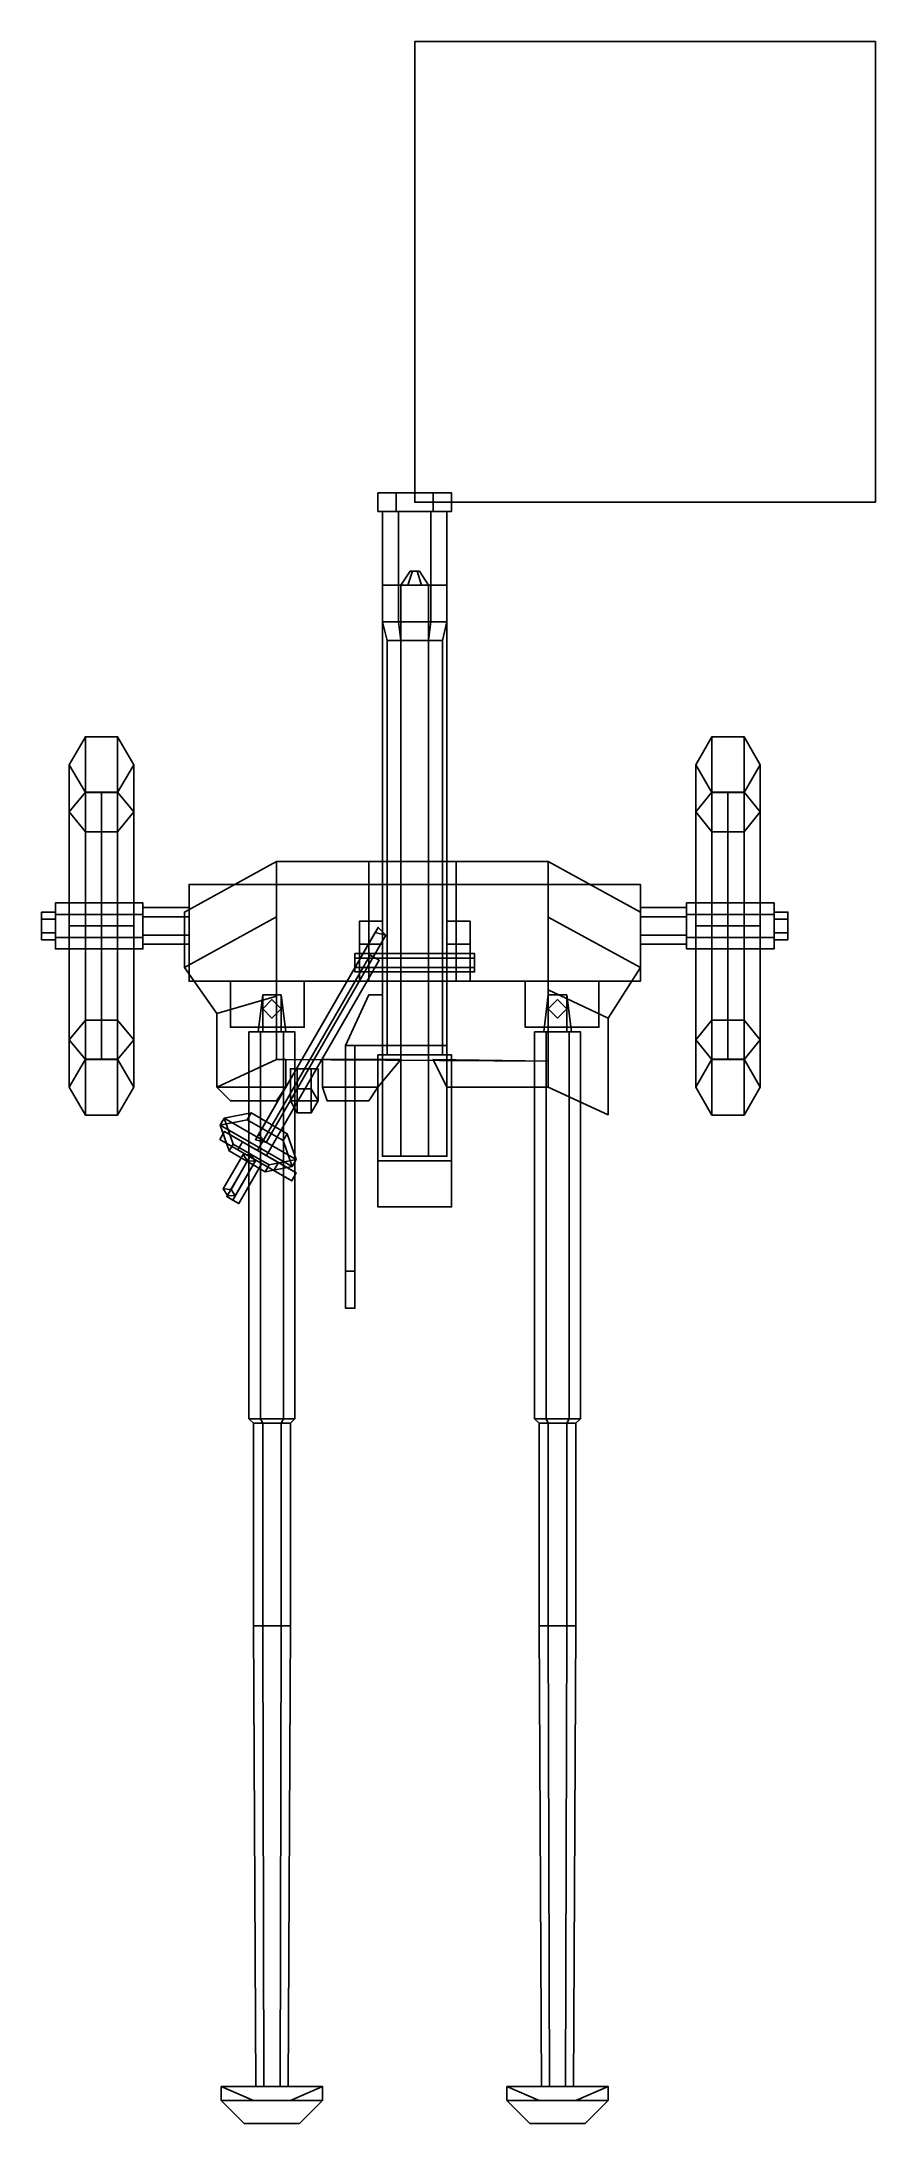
# Model space of a CAD drawing. Header units: millimetres. Extents: x -0.81 to 1, y -2.52 to 2.
import ezdxf

# ---------------------------------------------------------------- set-up
doc = ezdxf.new("R2010")
doc.units = ezdxf.units.MM
for name, color, linetype in [('gun', 1, 'Continuous'), ('legs', 3, 'Continuous'), ('shield', 4, 'Continuous'), ('sleeve', 5, 'Continuous'), ('wheels', 2, 'Continuous')]:
    doc.layers.add(name, color=color, linetype=linetype)

msp = doc.modelspace()

# ---------------------------------------------------------------- linework, layer by layer
for points in [[(1, 2, -2.27), (1, 2, -3.27), (0, 2, -3.27), (0, 2, -2.27)], [(1, 2, -3.27), (1, 1, -3.27), (0, 1, -3.27), (0, 2, -3.27)], [(0, 2, -3.27), (0, 1, -3.27), (0, 1, -2.27), (0, 2, -2.27)], [(0, 2, -2.27), (0, 1, -2.27), (1, 1, -2.27), (1, 2, -2.27)], [(1, 1, -2.27), (1, 1, -3.27), (1, 2, -3.27), (1, 2, -2.27)], [(0, 1, -2.27), (0, 1, -3.27), (1, 1, -3.27), (1, 1, -2.27)], [(0.49, 0.17, 0.47), (0.49, 0.17, 0.3), (-0.49, 0.17, 0.3), (-0.49, 0.17, 0.47)], [(-0.49, 0.17, 0.47), (-0.49, -0.04, 0.47), (0.49, -0.04, 0.47), (0.49, 0.17, 0.47)], [(-0.49, 0.17, 0.3), (-0.49, -0.04, 0.3), (-0.49, -0.04, 0.47), (-0.49, 0.17, 0.47)], [(0.49, 0.17, 0.3), (0.49, -0.04, 0.3), (-0.49, -0.04, 0.3), (-0.49, 0.17, 0.3)], [(0.49, -0.04, 0.47), (0.49, -0.04, 0.3), (0.49, 0.17, 0.3), (0.49, 0.17, 0.47)], [(-0.49, 0.1, 0.4446), (-0.49, 0.12, 0.41), (-0.59, 0.12, 0.41), (-0.59, 0.1, 0.4446)], [(-0.49, 0.12, 0.41), (-0.49, 0.1, 0.3754), (-0.59, 0.1, 0.3754), (-0.59, 0.12, 0.41)], [(-0.49, 0.06, 0.4446), (-0.49, 0.1, 0.4446), (-0.59, 0.1, 0.4446), (-0.59, 0.06, 0.4446)], [(-0.49, 0.1, 0.3754), (-0.49, 0.06, 0.3754), (-0.59, 0.06, 0.3754), (-0.59, 0.1, 0.3754)], [(0.59, 0.1, 0.4446), (0.59, 0.12, 0.41), (0.49, 0.12, 0.41), (0.49, 0.1, 0.4446)], [(0.59, 0.12, 0.41), (0.59, 0.1, 0.3754), (0.49, 0.1, 0.3754), (0.49, 0.12, 0.41)], [(0.59, 0.06, 0.4446), (0.59, 0.1, 0.4446), (0.49, 0.1, 0.4446), (0.49, 0.06, 0.4446)], [(0.59, 0.1, 0.3754), (0.59, 0.06, 0.3754), (0.49, 0.06, 0.3754), (0.49, 0.1, 0.3754)], [(-0.49, 0.04, 0.41), (-0.49, 0.06, 0.4446), (-0.59, 0.06, 0.4446), (-0.59, 0.04, 0.41)], [(-0.49, 0.06, 0.3754), (-0.49, 0.04, 0.41), (-0.59, 0.04, 0.41), (-0.59, 0.06, 0.3754)], [(-0.0791, 0.0769, 0.3663), (-0.0856, 0.0656, 0.3438), (-0.3454, -0.3844, 0.6437), (-0.3389, -0.3731, 0.6662)], [(-0.0856, 0.0656, 0.3438), (-0.0629, 0.06, 0.355), (-0.3227, -0.39, 0.655), (-0.3454, -0.3844, 0.6437)], [(-0.0629, 0.06, 0.355), (-0.0791, 0.0769, 0.3663), (-0.3389, -0.3731, 0.6662), (-0.3227, -0.39, 0.655)], [(-0.12, 0.09, 0.47), (-0.12, -0.04, 0.47), (-0.12, -0.04, 0.67), (-0.12, 0.04, 0.67)], [(-0.07, 0.04, 0.67), (-0.07, 0.09, 0.47), (-0.12, 0.09, 0.47), (-0.12, 0.04, 0.67)], [(-0.07, -0.04, 0.67), (-0.07, -0.04, 0.47), (-0.07, 0.09, 0.47), (-0.07, 0.04, 0.67)], [(0.12, 0.04, 0.67), (0.12, 0.09, 0.47), (0.07, 0.09, 0.47), (0.07, 0.04, 0.67)], [(0.07, 0.09, 0.47), (0.07, -0.04, 0.47), (0.07, -0.04, 0.67), (0.07, 0.04, 0.67)], [(0.12, -0.04, 0.67), (0.12, -0.04, 0.47), (0.12, 0.09, 0.47), (0.12, 0.04, 0.67)], [(0.59, 0.04, 0.41), (0.59, 0.06, 0.4446), (0.49, 0.06, 0.4446), (0.49, 0.04, 0.41)], [(0.59, 0.06, 0.3754), (0.59, 0.04, 0.41), (0.49, 0.04, 0.41), (0.49, 0.06, 0.3754)], [(-0.077, 0.0055, 0.51), (-0.0965, 0.0168, 0.523), (-0.3415, -0.4076, 0.523), (-0.322, -0.4188, 0.51)], [(-0.0965, 0.0168, 0.523), (-0.0965, 0.0168, 0.497), (-0.3415, -0.4076, 0.497), (-0.3415, -0.4076, 0.523)], [(-0.0965, 0.0168, 0.497), (-0.077, 0.0055, 0.51), (-0.322, -0.4188, 0.51), (-0.3415, -0.4076, 0.497)], [(-0.12, 0.04, 0.67), (-0.12, -0.04, 0.67), (-0.07, -0.04, 0.67), (-0.07, 0.04, 0.67)], [(0.07, 0.04, 0.67), (0.07, -0.04, 0.67), (0.12, -0.04, 0.67), (0.12, 0.04, 0.67)], [(-0.49, -0.04, 0.47), (-0.49, -0.04, 0.3), (0.49, -0.04, 0.3), (0.49, -0.04, 0.47)], [(-0.4, -0.04, 0.45), (-0.4, -0.14, 0.45), (-0.4, -0.14, 0.47), (-0.4, -0.04, 0.47)], [(-0.4, -0.04, 0.47), (-0.4, -0.14, 0.47), (-0.24, -0.14, 0.47), (-0.24, -0.04, 0.47)], [(-0.24, -0.04, 0.45), (-0.24, -0.14, 0.45), (-0.4, -0.14, 0.45), (-0.4, -0.04, 0.45)], [(-0.4, -0.04, 0.3), (-0.4, -0.14, 0.3), (-0.4, -0.14, 0.32), (-0.4, -0.04, 0.32)], [(-0.24, -0.04, 0.3), (-0.24, -0.14, 0.3), (-0.4, -0.14, 0.3), (-0.4, -0.04, 0.3)], [(-0.4, -0.04, 0.32), (-0.4, -0.14, 0.32), (-0.24, -0.14, 0.32), (-0.24, -0.04, 0.32)], [(-0.24, -0.14, 0.47), (-0.24, -0.14, 0.45), (-0.24, -0.04, 0.45), (-0.24, -0.04, 0.47)], [(-0.24, -0.14, 0.32), (-0.24, -0.14, 0.3), (-0.24, -0.04, 0.3), (-0.24, -0.04, 0.32)], [(-0.12, -0.04, 0.67), (-0.12, -0.04, 0.47), (-0.07, -0.04, 0.47), (-0.07, -0.04, 0.67)], [(0.07, -0.04, 0.67), (0.07, -0.04, 0.47), (0.12, -0.04, 0.47), (0.12, -0.04, 0.67)], [(0.24, -0.04, 0.32), (0.24, -0.14, 0.32), (0.4, -0.14, 0.32), (0.4, -0.04, 0.32)], [(0.4, -0.04, 0.3), (0.4, -0.14, 0.3), (0.24, -0.14, 0.3), (0.24, -0.04, 0.3)], [(0.24, -0.04, 0.3), (0.24, -0.14, 0.3), (0.24, -0.14, 0.32), (0.24, -0.04, 0.32)], [(0.24, -0.04, 0.47), (0.24, -0.14, 0.47), (0.4, -0.14, 0.47), (0.4, -0.04, 0.47)], [(0.24, -0.04, 0.45), (0.24, -0.14, 0.45), (0.24, -0.14, 0.47), (0.24, -0.04, 0.47)], [(0.4, -0.04, 0.45), (0.4, -0.14, 0.45), (0.24, -0.14, 0.45), (0.24, -0.04, 0.45)], [(0.4, -0.14, 0.32), (0.4, -0.14, 0.3), (0.4, -0.04, 0.3), (0.4, -0.04, 0.32)], [(0.4, -0.14, 0.47), (0.4, -0.14, 0.45), (0.4, -0.04, 0.45), (0.4, -0.04, 0.47)], [(-0.31, -0.08, 0.29), (-0.33, -0.1, 0.29), (-0.33, -0.1, 0.48), (-0.31, -0.08, 0.48)], [(-0.33, -0.1, 0.48), (-0.31, -0.12, 0.48), (-0.29, -0.1, 0.48), (-0.31, -0.08, 0.48)], [(-0.31, -0.08, 0.29), (-0.29, -0.1, 0.29), (-0.31, -0.12, 0.29), (-0.33, -0.1, 0.29)], [(-0.29, -0.1, 0.29), (-0.31, -0.08, 0.29), (-0.31, -0.08, 0.48), (-0.29, -0.1, 0.48)], [(0.31, -0.08, 0.29), (0.29, -0.1, 0.29), (0.29, -0.1, 0.48), (0.31, -0.08, 0.48)], [(0.31, -0.08, 0.29), (0.33, -0.1, 0.29), (0.31, -0.12, 0.29), (0.29, -0.1, 0.29)], [(0.29, -0.1, 0.48), (0.31, -0.12, 0.48), (0.33, -0.1, 0.48), (0.31, -0.08, 0.48)], [(0.33, -0.1, 0.29), (0.31, -0.08, 0.29), (0.31, -0.08, 0.48), (0.33, -0.1, 0.48)], [(-0.33, -0.1, 0.29), (-0.31, -0.12, 0.29), (-0.31, -0.12, 0.48), (-0.33, -0.1, 0.48)], [(-0.31, -0.12, 0.29), (-0.29, -0.1, 0.29), (-0.29, -0.1, 0.48), (-0.31, -0.12, 0.48)], [(0.29, -0.1, 0.29), (0.31, -0.12, 0.29), (0.31, -0.12, 0.48), (0.29, -0.1, 0.48)], [(0.31, -0.12, 0.29), (0.33, -0.1, 0.29), (0.33, -0.1, 0.48), (0.31, -0.12, 0.48)], [(-0.4, -0.14, 0.47), (-0.4, -0.14, 0.45), (-0.24, -0.14, 0.45), (-0.24, -0.14, 0.47)], [(-0.4, -0.14, 0.32), (-0.4, -0.14, 0.3), (-0.24, -0.14, 0.3), (-0.24, -0.14, 0.32)], [(0.24, -0.14, 0.32), (0.24, -0.14, 0.3), (0.4, -0.14, 0.3), (0.4, -0.14, 0.32)], [(0.24, -0.14, 0.47), (0.24, -0.14, 0.45), (0.4, -0.14, 0.45), (0.4, -0.14, 0.47)], [(-0.255, -0.23, 1.126), (-0.27, -0.23, 1.1), (-0.27, -0.3, 1.1), (-0.255, -0.326, 1.13)], [(-0.27, -0.23, 1.1), (-0.255, -0.23, 1.074), (-0.255, -0.274, 1.07), (-0.27, -0.3, 1.1)], [(-0.21, -0.23, 1.1), (-0.27, -0.23, 1.1), (-0.255, -0.23, 1.126), (-0.225, -0.23, 1.126)], [(-0.225, -0.23, 1.074), (-0.255, -0.23, 1.074), (-0.27, -0.23, 1.1), (-0.21, -0.23, 1.1)], [(-0.225, -0.23, 1.126), (-0.255, -0.23, 1.126), (-0.255, -0.326, 1.13), (-0.225, -0.326, 1.13)], [(-0.255, -0.23, 1.074), (-0.225, -0.23, 1.074), (-0.225, -0.274, 1.07), (-0.255, -0.274, 1.07)], [(-0.21, -0.23, 1.1), (-0.225, -0.23, 1.126), (-0.225, -0.326, 1.13), (-0.21, -0.3, 1.1)], [(-0.225, -0.23, 1.074), (-0.21, -0.23, 1.1), (-0.21, -0.3, 1.1), (-0.225, -0.274, 1.07)], [(-0.255, -0.274, 0.65), (-0.27, -0.3, 0.65), (-0.27, -0.3, 1.1), (-0.255, -0.274, 1.07)], [(-0.21, -0.3, 0.65), (-0.27, -0.3, 0.65), (-0.255, -0.274, 0.65), (-0.225, -0.274, 0.65)], [(-0.27, -0.3, 0.65), (-0.255, -0.326, 0.65), (-0.255, -0.326, 1.13), (-0.27, -0.3, 1.1)], [(-0.225, -0.326, 0.65), (-0.255, -0.326, 0.65), (-0.27, -0.3, 0.65), (-0.21, -0.3, 0.65)], [(-0.225, -0.274, 0.65), (-0.255, -0.274, 0.65), (-0.255, -0.274, 1.07), (-0.225, -0.274, 1.07)], [(-0.21, -0.3, 0.65), (-0.225, -0.274, 0.65), (-0.225, -0.274, 1.07), (-0.21, -0.3, 1.1)], [(-0.225, -0.326, 0.65), (-0.21, -0.3, 0.65), (-0.21, -0.3, 1.1), (-0.225, -0.326, 1.13)], [(-0.3552, -0.3262, 0.7225), (-0.4136, -0.3375, 0.655), (-0.4223, -0.3525, 0.665), (-0.3638, -0.3412, 0.7325)], [(-0.4136, -0.3375, 0.655), (-0.3941, -0.3937, 0.5875), (-0.4028, -0.4087, 0.5975), (-0.4223, -0.3525, 0.665)], [(-0.2859, -0.3862, 0.7325), (-0.3638, -0.3412, 0.7325), (-0.4223, -0.3525, 0.665), (-0.2664, -0.4425, 0.665)], [(-0.2664, -0.4425, 0.665), (-0.4223, -0.3525, 0.665), (-0.4028, -0.4087, 0.5975), (-0.3248, -0.4537, 0.5975)], [(-0.2577, -0.4275, 0.655), (-0.4136, -0.3375, 0.655), (-0.3552, -0.3262, 0.7225), (-0.2772, -0.3712, 0.7225)], [(-0.3162, -0.4387, 0.5875), (-0.3941, -0.3937, 0.5875), (-0.4136, -0.3375, 0.655), (-0.2577, -0.4275, 0.655)], [(-0.2772, -0.3712, 0.7225), (-0.3552, -0.3262, 0.7225), (-0.3638, -0.3412, 0.7325), (-0.2859, -0.3862, 0.7325)], [(-0.255, -0.326, 0.65), (-0.225, -0.326, 0.65), (-0.225, -0.326, 1.13), (-0.255, -0.326, 1.13)], [(-0.374, -0.3888, 0.5879), (-0.4129, -0.3663, 0.51), (-0.4229, -0.3837, 0.51), (-0.384, -0.4062, 0.5879)], [(-0.4129, -0.3663, 0.51), (-0.374, -0.3888, 0.4321), (-0.384, -0.4062, 0.4321), (-0.4229, -0.3837, 0.51)], [(-0.306, -0.4512, 0.5879), (-0.384, -0.4062, 0.5879), (-0.4229, -0.3837, 0.51), (-0.2671, -0.4737, 0.51)], [(-0.2671, -0.4737, 0.51), (-0.4229, -0.3837, 0.51), (-0.384, -0.4062, 0.4321), (-0.306, -0.4512, 0.4321)], [(-0.2571, -0.4563, 0.51), (-0.4129, -0.3663, 0.51), (-0.374, -0.3888, 0.5879), (-0.296, -0.4338, 0.5879)], [(-0.296, -0.4338, 0.4321), (-0.374, -0.3888, 0.4321), (-0.4129, -0.3663, 0.51), (-0.2571, -0.4563, 0.51)], [(-0.3941, -0.3937, 0.5875), (-0.3162, -0.4387, 0.5875), (-0.3248, -0.4537, 0.5975), (-0.4028, -0.4087, 0.5975)], [(-0.296, -0.4338, 0.5879), (-0.374, -0.3888, 0.5879), (-0.384, -0.4062, 0.5879), (-0.306, -0.4512, 0.5879)], [(-0.374, -0.3888, 0.4321), (-0.296, -0.4338, 0.4321), (-0.306, -0.4512, 0.4321), (-0.384, -0.4062, 0.4321)], [(-0.2577, -0.4275, 0.655), (-0.2772, -0.3712, 0.7225), (-0.2859, -0.3862, 0.7325), (-0.2664, -0.4425, 0.665)], [(-0.3723, -0.416, 0.613), (-0.3631, -0.43, 0.6), (-0.4064, -0.505, 0.65), (-0.4156, -0.491, 0.663)], [(-0.3556, -0.417, 0.626), (-0.3723, -0.416, 0.613), (-0.4156, -0.491, 0.663), (-0.3989, -0.492, 0.676)], [(-0.345, -0.4287, 0.465), (-0.358, -0.4212, 0.45), (-0.408, -0.5078, 0.45), (-0.395, -0.5153, 0.465)], [(-0.358, -0.4212, 0.45), (-0.345, -0.4287, 0.435), (-0.395, -0.5153, 0.435), (-0.408, -0.5078, 0.45)], [(-0.3631, -0.43, 0.6), (-0.3463, -0.431, 0.613), (-0.3896, -0.506, 0.663), (-0.4064, -0.505, 0.65)], [(-0.3463, -0.431, 0.613), (-0.3556, -0.417, 0.626), (-0.3989, -0.492, 0.676), (-0.3896, -0.506, 0.663)], [(-0.332, -0.4362, 0.45), (-0.345, -0.4287, 0.465), (-0.395, -0.5153, 0.465), (-0.382, -0.5228, 0.45)], [(-0.345, -0.4287, 0.435), (-0.332, -0.4362, 0.45), (-0.382, -0.5228, 0.45), (-0.395, -0.5153, 0.435)], [(-0.3162, -0.4387, 0.5875), (-0.2577, -0.4275, 0.655), (-0.2664, -0.4425, 0.665), (-0.3248, -0.4537, 0.5975)], [(-0.2571, -0.4563, 0.51), (-0.296, -0.4338, 0.5879), (-0.306, -0.4512, 0.5879), (-0.2671, -0.4737, 0.51)], [(-0.296, -0.4338, 0.4321), (-0.2571, -0.4563, 0.51), (-0.2671, -0.4737, 0.51), (-0.306, -0.4512, 0.4321)], [(-0.3989, -0.492, 0.676), (-0.4156, -0.491, 0.663), (-0.4064, -0.505, 0.65), (-0.3896, -0.506, 0.663)], [(-0.395, -0.5153, 0.465), (-0.408, -0.5078, 0.45), (-0.395, -0.5153, 0.435), (-0.382, -0.5228, 0.45)]]:
    msp.add_3dface(points)
at = {"layer": 'gun'}
for points in [[(-0.04, 1.02, 0.7993), (-0.08, 1.02, 0.73), (-0.08, 0.98, 0.73), (-0.04, 0.98, 0.7993)], [(-0.08, 1.02, 0.73), (-0.04, 1.02, 0.6607), (-0.04, 0.98, 0.6607), (-0.08, 0.98, 0.73)], [(0.08, 1.02, 0.73), (-0.08, 1.02, 0.73), (-0.04, 1.02, 0.7993), (0.04, 1.02, 0.7993)], [(0.04, 1.02, 0.6607), (-0.04, 1.02, 0.6607), (-0.08, 1.02, 0.73), (0.08, 1.02, 0.73)], [(0.04, 1.02, 0.7993), (-0.04, 1.02, 0.7993), (-0.04, 0.98, 0.7993), (0.04, 0.98, 0.7993)], [(-0.04, 1.02, 0.6607), (0.04, 1.02, 0.6607), (0.04, 0.98, 0.6607), (-0.04, 0.98, 0.6607)], [(0.08, 1.02, 0.73), (0.04, 1.02, 0.7993), (0.04, 0.98, 0.7993), (0.08, 0.98, 0.73)], [(0.04, 1.02, 0.6607), (0.08, 1.02, 0.73), (0.08, 0.98, 0.73), (0.04, 0.98, 0.6607)], [(0.04, 0.98, 0.7993), (-0.04, 0.98, 0.7993), (-0.08, 0.98, 0.73), (0.08, 0.98, 0.73)], [(0.08, 0.98, 0.73), (-0.08, 0.98, 0.73), (-0.04, 0.98, 0.6607), (0.04, 0.98, 0.6607)], [(-0.035, 0.98, 0.7906), (-0.07, 0.98, 0.73), (-0.07, 0.74, 0.73), (-0.035, 0.74, 0.7906)], [(-0.07, 0.98, 0.73), (-0.035, 0.98, 0.6694), (-0.035, 0.74, 0.6694), (-0.07, 0.74, 0.73)], [(0.035, 0.98, 0.7906), (-0.035, 0.98, 0.7906), (-0.035, 0.74, 0.7906), (0.035, 0.74, 0.7906)], [(-0.035, 0.98, 0.6694), (0.035, 0.98, 0.6694), (0.035, 0.74, 0.6694), (-0.035, 0.74, 0.6694)], [(0.07, 0.98, 0.73), (0.035, 0.98, 0.7906), (0.035, 0.74, 0.7906), (0.07, 0.74, 0.73)], [(0.035, 0.98, 0.6694), (0.07, 0.98, 0.73), (0.07, 0.74, 0.73), (0.035, 0.74, 0.6694)], [(-0.035, 0.74, 0.7906), (-0.07, 0.74, 0.73), (-0.06, 0.7, 0.73), (-0.03, 0.7, 0.782)], [(-0.07, 0.74, 0.73), (-0.035, 0.74, 0.6694), (-0.03, 0.7, 0.678), (-0.06, 0.7, 0.73)], [(0.035, 0.74, 0.7906), (-0.035, 0.74, 0.7906), (-0.03, 0.7, 0.782), (0.03, 0.7, 0.782)], [(-0.035, 0.74, 0.6694), (0.035, 0.74, 0.6694), (0.03, 0.7, 0.678), (-0.03, 0.7, 0.678)], [(0.07, 0.74, 0.73), (0.035, 0.74, 0.7906), (0.03, 0.7, 0.782), (0.06, 0.7, 0.73)], [(0.035, 0.74, 0.6694), (0.07, 0.74, 0.73), (0.06, 0.7, 0.73), (0.03, 0.7, 0.678)], [(-0.03, 0.7, 0.782), (-0.06, 0.7, 0.73), (-0.06, -0.2, 0.73), (-0.03, -0.2, 0.782)], [(-0.06, 0.7, 0.73), (-0.03, 0.7, 0.678), (-0.03, -0.2, 0.678), (-0.06, -0.2, 0.73)], [(0.03, 0.7, 0.782), (-0.03, 0.7, 0.782), (-0.03, -0.2, 0.782), (0.03, -0.2, 0.782)], [(-0.03, 0.7, 0.678), (0.03, 0.7, 0.678), (0.03, -0.2, 0.678), (-0.03, -0.2, 0.678)], [(0.06, 0.7, 0.73), (0.03, 0.7, 0.782), (0.03, -0.2, 0.782), (0.06, -0.2, 0.73)], [(0.03, 0.7, 0.678), (0.06, 0.7, 0.73), (0.06, -0.2, 0.73), (0.03, -0.2, 0.678)], [(-0.08, -0.2, 0.61), (-0.08, -0.43, 0.61), (-0.08, -0.43, 0.81), (-0.08, -0.2, 0.81)], [(0.08, -0.2, 0.81), (0.08, -0.2, 0.61), (-0.08, -0.2, 0.61), (-0.08, -0.2, 0.81)], [(-0.08, -0.2, 0.81), (-0.08, -0.43, 0.81), (0.08, -0.43, 0.81), (0.08, -0.2, 0.81)], [(0.08, -0.2, 0.61), (0.08, -0.43, 0.61), (-0.08, -0.43, 0.61), (-0.08, -0.2, 0.61)], [(0.08, -0.43, 0.81), (0.08, -0.43, 0.61), (0.08, -0.2, 0.61), (0.08, -0.2, 0.81)], [(-0.08, -0.43, 0.61), (-0.08, -0.53, 0.61), (-0.08, -0.53, 0.74), (-0.08, -0.43, 0.81)], [(-0.08, -0.43, 0.81), (-0.08, -0.53, 0.74), (0.08, -0.53, 0.74), (0.08, -0.43, 0.81)], [(0.08, -0.43, 0.61), (0.08, -0.53, 0.61), (-0.08, -0.53, 0.61), (-0.08, -0.43, 0.61)], [(0.08, -0.53, 0.74), (0.08, -0.53, 0.61), (0.08, -0.43, 0.61), (0.08, -0.43, 0.81)], [(-0.08, -0.53, 0.74), (-0.08, -0.53, 0.61), (0.08, -0.53, 0.61), (0.08, -0.53, 0.74)]]:
    msp.add_3dface(points, dxfattribs=at)
at = {"layer": 'legs'}
for points in [[(-0.33, -0.07, 0.4), (-0.34, -0.15, 0.4), (-0.33, -0.15, 0.43), (-0.33, -0.07, 0.43)], [(-0.29, -0.07, 0.4), (-0.28, -0.15, 0.4), (-0.34, -0.15, 0.4), (-0.33, -0.07, 0.4)], [(-0.33, -0.07, 0.35), (-0.33, -0.15, 0.35), (-0.34, -0.15, 0.38), (-0.33, -0.07, 0.38)], [(-0.33, -0.07, 0.38), (-0.34, -0.15, 0.38), (-0.28, -0.15, 0.38), (-0.29, -0.07, 0.38)], [(-0.33, -0.07, 0.43), (-0.33, -0.15, 0.43), (-0.29, -0.15, 0.43), (-0.29, -0.07, 0.43)], [(-0.29, -0.07, 0.43), (-0.29, -0.07, 0.4), (-0.33, -0.07, 0.4), (-0.33, -0.07, 0.43)], [(-0.29, -0.07, 0.38), (-0.29, -0.07, 0.35), (-0.33, -0.07, 0.35), (-0.33, -0.07, 0.38)], [(-0.29, -0.07, 0.35), (-0.29, -0.15, 0.35), (-0.33, -0.15, 0.35), (-0.33, -0.07, 0.35)], [(-0.29, -0.15, 0.43), (-0.28, -0.15, 0.4), (-0.29, -0.07, 0.4), (-0.29, -0.07, 0.43)], [(-0.28, -0.15, 0.38), (-0.29, -0.15, 0.35), (-0.29, -0.07, 0.35), (-0.29, -0.07, 0.38)], [(0.33, -0.07, 0.4), (0.34, -0.15, 0.4), (0.28, -0.15, 0.4), (0.29, -0.07, 0.4)], [(0.29, -0.07, 0.38), (0.28, -0.15, 0.38), (0.34, -0.15, 0.38), (0.33, -0.07, 0.38)], [(0.29, -0.07, 0.4), (0.28, -0.15, 0.4), (0.29, -0.15, 0.43), (0.29, -0.07, 0.43)], [(0.29, -0.07, 0.35), (0.29, -0.15, 0.35), (0.28, -0.15, 0.38), (0.29, -0.07, 0.38)], [(0.29, -0.07, 0.43), (0.29, -0.15, 0.43), (0.33, -0.15, 0.43), (0.33, -0.07, 0.43)], [(0.33, -0.07, 0.43), (0.33, -0.07, 0.4), (0.29, -0.07, 0.4), (0.29, -0.07, 0.43)], [(0.33, -0.07, 0.38), (0.33, -0.07, 0.35), (0.29, -0.07, 0.35), (0.29, -0.07, 0.38)], [(0.33, -0.07, 0.35), (0.33, -0.15, 0.35), (0.29, -0.15, 0.35), (0.29, -0.07, 0.35)], [(0.33, -0.15, 0.43), (0.34, -0.15, 0.4), (0.33, -0.07, 0.4), (0.33, -0.07, 0.43)], [(0.34, -0.15, 0.38), (0.33, -0.15, 0.35), (0.33, -0.07, 0.35), (0.33, -0.07, 0.38)], [(-0.335, -0.15, 0.4333), (-0.36, -0.15, 0.39), (-0.36, -0.99, 0.39), (-0.335, -0.99, 0.4333)], [(-0.36, -0.15, 0.39), (-0.335, -0.15, 0.3467), (-0.335, -0.99, 0.3467), (-0.36, -0.99, 0.39)], [(-0.36, -0.15, 0.39), (-0.335, -0.15, 0.4333), (-0.285, -0.15, 0.4333), (-0.26, -0.15, 0.39)], [(-0.335, -0.15, 0.3467), (-0.36, -0.15, 0.39), (-0.26, -0.15, 0.39), (-0.285, -0.15, 0.3467)], [(-0.285, -0.15, 0.4333), (-0.335, -0.15, 0.4333), (-0.335, -0.99, 0.4333), (-0.285, -0.99, 0.4333)], [(-0.335, -0.15, 0.3467), (-0.285, -0.15, 0.3467), (-0.285, -0.99, 0.3467), (-0.335, -0.99, 0.3467)], [(-0.26, -0.15, 0.39), (-0.285, -0.15, 0.4333), (-0.285, -0.99, 0.4333), (-0.26, -0.99, 0.39)], [(-0.285, -0.15, 0.3467), (-0.26, -0.15, 0.39), (-0.26, -0.99, 0.39), (-0.285, -0.99, 0.3467)], [(0.285, -0.15, 0.4333), (0.26, -0.15, 0.39), (0.26, -0.99, 0.39), (0.285, -0.99, 0.4333)], [(0.26, -0.15, 0.39), (0.285, -0.15, 0.3467), (0.285, -0.99, 0.3467), (0.26, -0.99, 0.39)], [(0.26, -0.15, 0.39), (0.285, -0.15, 0.4333), (0.335, -0.15, 0.4333), (0.36, -0.15, 0.39)], [(0.285, -0.15, 0.3467), (0.26, -0.15, 0.39), (0.36, -0.15, 0.39), (0.335, -0.15, 0.3467)], [(0.335, -0.15, 0.4333), (0.285, -0.15, 0.4333), (0.285, -0.99, 0.4333), (0.335, -0.99, 0.4333)], [(0.285, -0.15, 0.3467), (0.335, -0.15, 0.3467), (0.335, -0.99, 0.3467), (0.285, -0.99, 0.3467)], [(0.36, -0.15, 0.39), (0.335, -0.15, 0.4333), (0.335, -0.99, 0.4333), (0.36, -0.99, 0.39)], [(0.335, -0.15, 0.3467), (0.36, -0.15, 0.39), (0.36, -0.99, 0.39), (0.335, -0.99, 0.3467)], [(-0.335, -0.99, 0.4333), (-0.36, -0.99, 0.39), (-0.35, -1, 0.39), (-0.33, -1, 0.4246)], [(-0.36, -0.99, 0.39), (-0.335, -0.99, 0.3467), (-0.33, -1, 0.3554), (-0.35, -1, 0.39)], [(-0.285, -0.99, 0.4333), (-0.335, -0.99, 0.4333), (-0.33, -1, 0.4246), (-0.29, -1, 0.4246)], [(-0.335, -0.99, 0.3467), (-0.285, -0.99, 0.3467), (-0.29, -1, 0.3554), (-0.33, -1, 0.3554)], [(-0.26, -0.99, 0.39), (-0.285, -0.99, 0.4333), (-0.29, -1, 0.4246), (-0.27, -1, 0.39)], [(-0.285, -0.99, 0.3467), (-0.26, -0.99, 0.39), (-0.27, -1, 0.39), (-0.29, -1, 0.3554)], [(0.285, -0.99, 0.4333), (0.26, -0.99, 0.39), (0.27, -1, 0.39), (0.29, -1, 0.4246)], [(0.26, -0.99, 0.39), (0.285, -0.99, 0.3467), (0.29, -1, 0.3554), (0.27, -1, 0.39)], [(0.335, -0.99, 0.4333), (0.285, -0.99, 0.4333), (0.29, -1, 0.4246), (0.33, -1, 0.4246)], [(0.285, -0.99, 0.3467), (0.335, -0.99, 0.3467), (0.33, -1, 0.3554), (0.29, -1, 0.3554)], [(0.36, -0.99, 0.39), (0.335, -0.99, 0.4333), (0.33, -1, 0.4246), (0.35, -1, 0.39)], [(0.335, -0.99, 0.3467), (0.36, -0.99, 0.39), (0.35, -1, 0.39), (0.33, -1, 0.3554)], [(-0.33, -1, 0.4246), (-0.35, -1, 0.39), (-0.35, -1.44, 0.39), (-0.33, -1.44, 0.4246)], [(-0.35, -1, 0.39), (-0.33, -1, 0.3554), (-0.33, -1.44, 0.3554), (-0.35, -1.44, 0.39)], [(-0.29, -1, 0.4246), (-0.33, -1, 0.4246), (-0.33, -1.44, 0.4246), (-0.29, -1.44, 0.4246)], [(-0.33, -1, 0.3554), (-0.29, -1, 0.3554), (-0.29, -1.44, 0.3554), (-0.33, -1.44, 0.3554)], [(-0.27, -1, 0.39), (-0.29, -1, 0.4246), (-0.29, -1.44, 0.4246), (-0.27, -1.44, 0.39)], [(-0.29, -1, 0.3554), (-0.27, -1, 0.39), (-0.27, -1.44, 0.39), (-0.29, -1.44, 0.3554)], [(0.29, -1, 0.4246), (0.27, -1, 0.39), (0.27, -1.44, 0.39), (0.29, -1.44, 0.4246)], [(0.27, -1, 0.39), (0.29, -1, 0.3554), (0.29, -1.44, 0.3554), (0.27, -1.44, 0.39)], [(0.33, -1, 0.4246), (0.29, -1, 0.4246), (0.29, -1.44, 0.4246), (0.33, -1.44, 0.4246)], [(0.29, -1, 0.3554), (0.33, -1, 0.3554), (0.33, -1.44, 0.3554), (0.29, -1.44, 0.3554)], [(0.35, -1, 0.39), (0.33, -1, 0.4246), (0.33, -1.44, 0.4246), (0.35, -1.44, 0.39)], [(0.33, -1, 0.3554), (0.35, -1, 0.39), (0.35, -1.44, 0.39), (0.33, -1.44, 0.3554)], [(-0.33, -1.44, 0.4246), (-0.35, -1.44, 0.39), (-0.345, -2.44, 0.39), (-0.3275, -2.44, 0.4203)], [(-0.35, -1.44, 0.39), (-0.33, -1.44, 0.3554), (-0.3275, -2.44, 0.3597), (-0.345, -2.44, 0.39)], [(-0.29, -1.44, 0.4246), (-0.33, -1.44, 0.4246), (-0.3275, -2.44, 0.4203), (-0.2925, -2.44, 0.4203)], [(-0.33, -1.44, 0.3554), (-0.29, -1.44, 0.3554), (-0.2925, -2.44, 0.3597), (-0.3275, -2.44, 0.3597)], [(-0.27, -1.44, 0.39), (-0.29, -1.44, 0.4246), (-0.2925, -2.44, 0.4203), (-0.275, -2.44, 0.39)], [(-0.29, -1.44, 0.3554), (-0.27, -1.44, 0.39), (-0.275, -2.44, 0.39), (-0.2925, -2.44, 0.3597)], [(0.29, -1.44, 0.4246), (0.27, -1.44, 0.39), (0.275, -2.44, 0.39), (0.2925, -2.44, 0.4203)], [(0.27, -1.44, 0.39), (0.29, -1.44, 0.3554), (0.2925, -2.44, 0.3597), (0.275, -2.44, 0.39)], [(0.33, -1.44, 0.4246), (0.29, -1.44, 0.4246), (0.2925, -2.44, 0.4203), (0.3275, -2.44, 0.4203)], [(0.29, -1.44, 0.3554), (0.33, -1.44, 0.3554), (0.3275, -2.44, 0.3597), (0.2925, -2.44, 0.3597)], [(0.35, -1.44, 0.39), (0.33, -1.44, 0.4246), (0.3275, -2.44, 0.4203), (0.345, -2.44, 0.39)], [(0.33, -1.44, 0.3554), (0.35, -1.44, 0.39), (0.345, -2.44, 0.39), (0.3275, -2.44, 0.3597)], [(-0.2, -2.44, 0.42), (-0.42, -2.44, 0.42), (-0.42, -2.44, 0.36), (-0.2, -2.44, 0.36)], [(-0.2, -2.44, 0.36), (-0.42, -2.44, 0.36), (-0.42, -2.44, 0.42), (-0.2, -2.44, 0.42)], [(-0.27, -2.47, 0.28), (-0.35, -2.47, 0.28), (-0.42, -2.44, 0.36), (-0.2, -2.44, 0.36)], [(-0.2, -2.44, 0.36), (-0.42, -2.44, 0.36), (-0.35, -2.47, 0.28), (-0.27, -2.47, 0.28)], [(-0.2, -2.47, 0.44), (-0.42, -2.47, 0.44), (-0.42, -2.44, 0.42), (-0.2, -2.44, 0.42)], [(-0.2, -2.44, 0.42), (-0.42, -2.44, 0.42), (-0.42, -2.47, 0.44), (-0.2, -2.47, 0.44)], [(0.42, -2.47, 0.44), (0.2, -2.47, 0.44), (0.2, -2.44, 0.42), (0.42, -2.44, 0.42)], [(0.42, -2.44, 0.42), (0.2, -2.44, 0.42), (0.2, -2.47, 0.44), (0.42, -2.47, 0.44)], [(0.42, -2.44, 0.42), (0.2, -2.44, 0.42), (0.2, -2.44, 0.36), (0.42, -2.44, 0.36)], [(0.42, -2.44, 0.36), (0.2, -2.44, 0.36), (0.2, -2.44, 0.42), (0.42, -2.44, 0.42)], [(0.42, -2.44, 0.36), (0.2, -2.44, 0.36), (0.27, -2.47, 0.28), (0.35, -2.47, 0.28)], [(0.35, -2.47, 0.28), (0.27, -2.47, 0.28), (0.2, -2.44, 0.36), (0.42, -2.44, 0.36)], [(-0.2, -2.47, 0.44), (-0.42, -2.47, 0.44), (-0.37, -2.52, 0.44), (-0.25, -2.52, 0.44)], [(-0.25, -2.52, 0.44), (-0.37, -2.52, 0.44), (-0.42, -2.47, 0.44), (-0.2, -2.47, 0.44)], [(0.37, -2.52, 0.44), (0.25, -2.52, 0.44), (0.2, -2.47, 0.44), (0.42, -2.47, 0.44)], [(0.42, -2.47, 0.44), (0.2, -2.47, 0.44), (0.25, -2.52, 0.44), (0.37, -2.52, 0.44)]]:
    msp.add_3dface(points, dxfattribs=at)
at = {"layer": 'shield'}
for points in [[(-0.3, 0.0994, 0.6995), (-0.5, -0.01, 0.7), (-0.5, 0.11, 0.52), (-0.3, 0.22, 0.56)], [(-0.3, 0.22, 0.56), (-0.5, 0.11, 0.52), (-0.5, -0.01, 0.7), (-0.3, 0.0994, 0.6995)], [(-0.1, -0.04, 0.86), (-0.3, -0.0396, 0.8604), (-0.3, 0.22, 0.56), (-0.1, 0.22, 0.56)], [(-0.1, 0.22, 0.56), (-0.3, 0.22, 0.56), (-0.3, -0.0396, 0.8604), (-0.1, -0.04, 0.86)], [(0.29, 0.22, 0.47), (-0.3, 0.22, 0.47), (-0.3, 0.22, 0.56), (0.29, 0.22, 0.56)], [(0.29, 0.22, 0.56), (-0.3, 0.22, 0.56), (-0.3, 0.22, 0.47), (0.29, 0.22, 0.47)], [(0.29, 0.22, 0.56), (0.09, 0.22, 0.56), (0.09, -0.04, 0.86), (0.29, -0.0401, 0.8599)], [(0.29, -0.0401, 0.8599), (0.09, -0.04, 0.86), (0.09, 0.22, 0.56), (0.29, 0.22, 0.56)], [(0.49, -0.01, 0.7), (0.29, 0.0991, 0.6994), (0.29, 0.22, 0.56), (0.49, 0.11, 0.52)], [(0.49, 0.11, 0.52), (0.29, 0.22, 0.56), (0.29, 0.0991, 0.6994), (0.49, -0.01, 0.7)], [(0.49, 0.17, 0.07), (-0.49, 0.17, 0.07), (-0.49, 0.17, 0.3), (0.49, 0.17, 0.3)], [(0.49, 0.17, 0.3), (-0.49, 0.17, 0.3), (-0.49, 0.17, 0.07), (0.49, 0.17, 0.07)], [(-0.3, 0.0994, 0.6995), (-0.5, -0.01, 0.7), (-0.43, -0.11, 0.9), (-0.3, -0.0722, 0.8979)], [(-0.3, -0.0722, 0.8979), (-0.43, -0.11, 0.9), (-0.5, -0.01, 0.7), (-0.3, 0.0994, 0.6995)], [(0.49, -0.01, 0.7), (0.29, 0.0991, 0.6994), (0.29, -0.0587, 0.881), (0.42, -0.12, 0.88)], [(0.42, -0.12, 0.88), (0.29, -0.0587, 0.881), (0.29, 0.0991, 0.6994), (0.49, -0.01, 0.7)], [(0.29, -0.214, 1.056), (-0.3, -0.21, 1.06), (-0.3, -0.0396, 0.8604), (0.29, -0.0401, 0.8599)], [(0.29, -0.0401, 0.8599), (-0.3, -0.0396, 0.8604), (-0.3, -0.21, 1.06), (0.29, -0.214, 1.056)], [(-0.3, -0.0722, 0.8979), (-0.43, -0.11, 0.9), (-0.43, -0.27, 1.12), (-0.3, -0.21, 1.06)], [(-0.3, -0.21, 1.06), (-0.43, -0.27, 1.12), (-0.43, -0.11, 0.9), (-0.3, -0.0722, 0.8979)], [(0.42, -0.12, 0.88), (0.29, -0.0587, 0.881), (0.29, -0.27, 1.12), (0.42, -0.33, 1.12)], [(0.42, -0.33, 1.12), (0.29, -0.27, 1.12), (0.29, -0.0587, 0.881), (0.42, -0.12, 0.88)], [(-0.28, -0.27, 1.12), (-0.43, -0.27, 1.12), (-0.3, -0.21, 1.06), (-0.28, -0.21, 1.06)], [(-0.28, -0.21, 1.06), (-0.3, -0.21, 1.06), (-0.43, -0.27, 1.12), (-0.28, -0.27, 1.12)], [(-0.08, -0.27, 1.12), (-0.2, -0.27, 1.12), (-0.2, -0.21, 1.06), (-0.03, -0.21, 1.06)], [(-0.03, -0.21, 1.06), (-0.2, -0.21, 1.06), (-0.2, -0.27, 1.12), (-0.08, -0.27, 1.12)], [(0.29, -0.214, 1.056), (0.04, -0.21, 1.06), (0.07, -0.27, 1.12), (0.29, -0.27, 1.12)], [(0.29, -0.27, 1.12), (0.07, -0.27, 1.12), (0.04, -0.21, 1.06), (0.29, -0.214, 1.056)], [(-0.3, -0.3, 1.16), (-0.4, -0.3, 1.16), (-0.43, -0.27, 1.12), (-0.28, -0.27, 1.12)], [(-0.28, -0.27, 1.12), (-0.43, -0.27, 1.12), (-0.4, -0.3, 1.16), (-0.3, -0.3, 1.16)], [(-0.1, -0.3, 1.16), (-0.19, -0.3, 1.16), (-0.2, -0.27, 1.12), (-0.08, -0.27, 1.12)], [(-0.08, -0.27, 1.12), (-0.2, -0.27, 1.12), (-0.19, -0.3, 1.16), (-0.1, -0.3, 1.16)]]:
    msp.add_3dface(points, dxfattribs=at)
at = {"layer": 'sleeve'}
for points in [[(-0.07, 0.82, 0.66), (-0.07, 0.82, 0.58), (-0.07, -0.18, 0.58), (-0.07, -0.18, 0.66)], [(0.07, 0.82, 0.66), (0.07, 0.82, 0.58), (-0.07, 0.82, 0.58), (-0.07, 0.82, 0.66)], [(-0.07, -0.18, 0.66), (0.07, -0.18, 0.66), (0.07, 0.82, 0.66), (-0.07, 0.82, 0.66)], [(0.07, 0.82, 0.58), (0.03, 0.82, 0.54), (-0.03, 0.82, 0.54), (-0.07, 0.82, 0.58)], [(-0.07, 0.82, 0.58), (-0.03, 0.82, 0.54), (-0.03, -0.42, 0.54), (-0.07, -0.42, 0.58)], [(-0.015, 0.82, 0.564), (-0.03, 0.82, 0.59), (-0.01, 0.85, 0.59), (-0.005, 0.85, 0.5813)], [(-0.03, 0.82, 0.59), (-0.015, 0.82, 0.616), (-0.005, 0.85, 0.5987), (-0.01, 0.85, 0.59)], [(-0.03, 0.82, 0.54), (0.03, 0.82, 0.54), (0.03, -0.42, 0.54), (-0.03, -0.42, 0.54)], [(0.015, 0.82, 0.564), (-0.015, 0.82, 0.564), (-0.005, 0.85, 0.5813), (0.005, 0.85, 0.5813)], [(-0.015, 0.82, 0.616), (0.015, 0.82, 0.616), (0.005, 0.85, 0.5987), (-0.005, 0.85, 0.5987)], [(-0.005, 0.85, 0.5987), (0.005, 0.85, 0.5987), (0.01, 0.85, 0.59), (-0.01, 0.85, 0.59)], [(-0.01, 0.85, 0.59), (0.01, 0.85, 0.59), (0.005, 0.85, 0.5813), (-0.005, 0.85, 0.5813)], [(0.03, 0.82, 0.59), (0.015, 0.82, 0.564), (0.005, 0.85, 0.5813), (0.01, 0.85, 0.59)], [(0.015, 0.82, 0.616), (0.03, 0.82, 0.59), (0.01, 0.85, 0.59), (0.005, 0.85, 0.5987)], [(0.07, -0.42, 0.58), (0.03, -0.42, 0.54), (0.03, 0.82, 0.54), (0.07, 0.82, 0.58)], [(0.07, -0.18, 0.66), (0.07, -0.18, 0.58), (0.07, 0.82, 0.58), (0.07, 0.82, 0.66)], [(0.13, 0.01, 0.6373), (0.13, 0.02, 0.62), (-0.13, 0.02, 0.62), (-0.13, 0.01, 0.6373)], [(0.13, 0.02, 0.62), (0.13, 0.01, 0.6027), (-0.13, 0.01, 0.6027), (-0.13, 0.02, 0.62)], [(-0.13, -0.01, 0.6373), (-0.13, 0.01, 0.6373), (-0.13, 0.02, 0.62), (-0.13, -0.02, 0.62)], [(-0.13, -0.02, 0.62), (-0.13, 0.02, 0.62), (-0.13, 0.01, 0.6027), (-0.13, -0.01, 0.6027)], [(0.13, -0.01, 0.6373), (0.13, 0.01, 0.6373), (-0.13, 0.01, 0.6373), (-0.13, -0.01, 0.6373)], [(0.13, 0.01, 0.6027), (0.13, -0.01, 0.6027), (-0.13, -0.01, 0.6027), (-0.13, 0.01, 0.6027)], [(0.13, -0.02, 0.62), (0.13, 0.02, 0.62), (0.13, 0.01, 0.6373), (0.13, -0.01, 0.6373)], [(0.13, -0.01, 0.6027), (0.13, 0.01, 0.6027), (0.13, 0.02, 0.62), (0.13, -0.02, 0.62)], [(0.13, -0.02, 0.62), (0.13, -0.01, 0.6373), (-0.13, -0.01, 0.6373), (-0.13, -0.02, 0.62)], [(0.13, -0.01, 0.6027), (0.13, -0.02, 0.62), (-0.13, -0.02, 0.62), (-0.13, -0.01, 0.6027)], [(-0.1, -0.07, 0.66), (-0.1, -0.07, 0.58), (-0.15, -0.18, 0.54), (-0.15, -0.18, 0.69)], [(-0.1, -0.07, 0.58), (-0.07, -0.07, 0.58), (-0.07, -0.18, 0.54), (-0.15, -0.18, 0.54)], [(-0.15, -0.18, 0.69), (-0.07, -0.18, 0.69), (-0.07, -0.07, 0.66), (-0.1, -0.07, 0.66)], [(-0.07, -0.07, 0.66), (-0.07, -0.07, 0.58), (-0.1, -0.07, 0.58), (-0.1, -0.07, 0.66)], [(-0.07, -0.18, 0.69), (-0.07, -0.18, 0.54), (-0.07, -0.07, 0.58), (-0.07, -0.07, 0.66)], [(-0.15, -0.18, 0.69), (-0.15, -0.18, 0.54), (-0.15, -0.67, 0.54), (-0.15, -0.67, 0.69)], [(-0.15, -0.75, 0.69), (-0.13, -0.75, 0.69), (-0.13, -0.18, 0.69), (-0.15, -0.18, 0.69)], [(-0.15, -0.18, 0.54), (-0.13, -0.18, 0.54), (-0.13, -0.75, 0.54), (-0.15, -0.75, 0.54)], [(-0.13, -0.67, 0.69), (-0.13, -0.67, 0.54), (-0.13, -0.18, 0.54), (-0.13, -0.18, 0.69)], [(-0.13, -0.18, 0.54), (-0.07, -0.18, 0.54), (-0.07, -0.18, 0.69), (-0.13, -0.18, 0.69)], [(-0.07, -0.18, 0.58), (0.07, -0.18, 0.58), (0.07, -0.18, 0.66), (-0.07, -0.18, 0.66)], [(-0.07, -0.42, 0.58), (0.07, -0.42, 0.58), (0.07, -0.18, 0.58), (-0.07, -0.18, 0.58)], [(-0.03, -0.42, 0.54), (0.03, -0.42, 0.54), (0.07, -0.42, 0.58), (-0.07, -0.42, 0.58)], [(-0.15, -0.67, 0.6), (-0.13, -0.67, 0.6), (-0.13, -0.67, 0.63), (-0.15, -0.67, 0.63)], [(-0.15, -0.67, 0.69), (-0.15, -0.67, 0.63), (-0.15, -0.75, 0.63), (-0.15, -0.75, 0.69)], [(-0.15, -0.67, 0.63), (-0.13, -0.67, 0.63), (-0.13, -0.75, 0.63), (-0.15, -0.75, 0.63)], [(-0.15, -0.67, 0.6), (-0.15, -0.67, 0.54), (-0.15, -0.75, 0.54), (-0.15, -0.75, 0.6)], [(-0.15, -0.75, 0.6), (-0.13, -0.75, 0.6), (-0.13, -0.67, 0.6), (-0.15, -0.67, 0.6)], [(-0.13, -0.75, 0.69), (-0.13, -0.75, 0.63), (-0.13, -0.67, 0.63), (-0.13, -0.67, 0.69)], [(-0.13, -0.75, 0.6), (-0.13, -0.75, 0.54), (-0.13, -0.67, 0.54), (-0.13, -0.67, 0.6)], [(-0.15, -0.75, 0.63), (-0.13, -0.75, 0.63), (-0.13, -0.75, 0.69), (-0.15, -0.75, 0.69)], [(-0.15, -0.75, 0.54), (-0.13, -0.75, 0.54), (-0.13, -0.75, 0.6), (-0.15, -0.75, 0.6)]]:
    msp.add_3dface(points, dxfattribs=at)
at = {"layer": 'wheels'}
for points in [[(-0.75, 0.3275, 0.6575), (-0.715, 0.3704, 0.7004), (-0.715, 0.4906, 0.41), (-0.75, 0.43, 0.41)], [(-0.75, 0.43, 0.41), (-0.715, 0.4906, 0.41), (-0.715, 0.3704, 0.1196), (-0.75, 0.3275, 0.1625)], [(-0.715, 0.3704, 0.7004), (-0.645, 0.3704, 0.7004), (-0.645, 0.4906, 0.41), (-0.715, 0.4906, 0.41)], [(-0.715, 0.4906, 0.41), (-0.645, 0.4906, 0.41), (-0.645, 0.3704, 0.1196), (-0.715, 0.3704, 0.1196)], [(-0.645, 0.3704, 0.7004), (-0.61, 0.3275, 0.6575), (-0.61, 0.43, 0.41), (-0.645, 0.4906, 0.41)], [(-0.645, 0.4906, 0.41), (-0.61, 0.43, 0.41), (-0.61, 0.3275, 0.1625), (-0.645, 0.3704, 0.1196)], [(0.645, 0.3704, 0.1196), (0.61, 0.3275, 0.1625), (0.61, 0.43, 0.41), (0.645, 0.4906, 0.41)], [(0.645, 0.4906, 0.41), (0.61, 0.43, 0.41), (0.61, 0.3275, 0.6575), (0.645, 0.3704, 0.7004)], [(0.715, 0.3704, 0.1196), (0.645, 0.3704, 0.1196), (0.645, 0.4906, 0.41), (0.715, 0.4906, 0.41)], [(0.715, 0.4906, 0.41), (0.645, 0.4906, 0.41), (0.645, 0.3704, 0.7004), (0.715, 0.3704, 0.7004)], [(0.75, 0.3275, 0.1625), (0.715, 0.3704, 0.1196), (0.715, 0.4906, 0.41), (0.75, 0.43, 0.41)], [(0.75, 0.43, 0.41), (0.715, 0.4906, 0.41), (0.715, 0.3704, 0.7004), (0.75, 0.3275, 0.6575)], [(-0.715, 0.2846, 0.6146), (-0.75, 0.3275, 0.6575), (-0.75, 0.43, 0.41), (-0.715, 0.3694, 0.41)], [(-0.715, 0.3694, 0.41), (-0.75, 0.43, 0.41), (-0.75, 0.3275, 0.1625), (-0.715, 0.2846, 0.2054)], [(-0.61, 0.3275, 0.6575), (-0.645, 0.2846, 0.6146), (-0.645, 0.3694, 0.41), (-0.61, 0.43, 0.41)], [(-0.61, 0.43, 0.41), (-0.645, 0.3694, 0.41), (-0.645, 0.2846, 0.2054), (-0.61, 0.3275, 0.1625)], [(0.61, 0.3275, 0.1625), (0.645, 0.2846, 0.2054), (0.645, 0.3694, 0.41), (0.61, 0.43, 0.41)], [(0.61, 0.43, 0.41), (0.645, 0.3694, 0.41), (0.645, 0.2846, 0.6146), (0.61, 0.3275, 0.6575)], [(0.715, 0.2846, 0.2054), (0.75, 0.3275, 0.1625), (0.75, 0.43, 0.41), (0.715, 0.3694, 0.41)], [(0.715, 0.3694, 0.41), (0.75, 0.43, 0.41), (0.75, 0.3275, 0.6575), (0.715, 0.2846, 0.6146)], [(-0.75, 0.08, 0.76), (-0.715, 0.08, 0.8206), (-0.715, 0.3704, 0.7004), (-0.75, 0.3275, 0.6575)], [(-0.75, 0.3275, 0.1625), (-0.715, 0.3704, 0.1196), (-0.715, 0.08, -0.0006), (-0.75, 0.08, 0.06)], [(-0.715, 0.08, 0.8206), (-0.645, 0.08, 0.8206), (-0.645, 0.3704, 0.7004), (-0.715, 0.3704, 0.7004)], [(-0.715, 0.3704, 0.1196), (-0.645, 0.3704, 0.1196), (-0.645, 0.08, -0.0006), (-0.715, 0.08, -0.0006)], [(-0.645, 0.2846, 0.6146), (-0.715, 0.2846, 0.6146), (-0.715, 0.3694, 0.41), (-0.645, 0.3694, 0.41)], [(-0.645, 0.3694, 0.41), (-0.715, 0.3694, 0.41), (-0.715, 0.2846, 0.2054), (-0.645, 0.2846, 0.2054)], [(-0.68, -0.2094, 0.41), (-0.68, 0.2846, 0.2054), (-0.68, 0.3694, 0.41), (-0.68, -0.1246, 0.6146)], [(-0.68, -0.1246, 0.6146), (-0.68, 0.3694, 0.41), (-0.68, 0.2846, 0.2054), (-0.68, -0.2094, 0.41)], [(-0.68, -0.1246, 0.6146), (-0.68, 0.3694, 0.41), (-0.68, 0.2846, 0.6146), (-0.68, 0.08, 0.6994)], [(-0.68, 0.08, 0.6994), (-0.68, 0.2846, 0.6146), (-0.68, 0.3694, 0.41), (-0.68, -0.1246, 0.6146)], [(-0.645, 0.08, 0.8206), (-0.61, 0.08, 0.76), (-0.61, 0.3275, 0.6575), (-0.645, 0.3704, 0.7004)], [(-0.645, 0.3704, 0.1196), (-0.61, 0.3275, 0.1625), (-0.61, 0.08, 0.06), (-0.645, 0.08, -0.0006)], [(0.645, 0.08, -0.0006), (0.61, 0.08, 0.06), (0.61, 0.3275, 0.1625), (0.645, 0.3704, 0.1196)], [(0.645, 0.3704, 0.7004), (0.61, 0.3275, 0.6575), (0.61, 0.08, 0.76), (0.645, 0.08, 0.8206)], [(0.715, 0.08, -0.0006), (0.645, 0.08, -0.0006), (0.645, 0.3704, 0.1196), (0.715, 0.3704, 0.1196)], [(0.715, 0.3704, 0.7004), (0.645, 0.3704, 0.7004), (0.645, 0.08, 0.8206), (0.715, 0.08, 0.8206)], [(0.645, 0.2846, 0.2054), (0.715, 0.2846, 0.2054), (0.715, 0.3694, 0.41), (0.645, 0.3694, 0.41)], [(0.645, 0.3694, 0.41), (0.715, 0.3694, 0.41), (0.715, 0.2846, 0.6146), (0.645, 0.2846, 0.6146)], [(0.68, 0.08, 0.1206), (0.68, 0.2846, 0.2054), (0.68, 0.3694, 0.41), (0.68, -0.1246, 0.2054)], [(0.68, -0.1246, 0.2054), (0.68, 0.3694, 0.41), (0.68, 0.2846, 0.2054), (0.68, 0.08, 0.1206)], [(0.68, -0.1246, 0.2054), (0.68, 0.3694, 0.41), (0.68, 0.2846, 0.6146), (0.68, -0.2094, 0.41)], [(0.68, -0.2094, 0.41), (0.68, 0.2846, 0.6146), (0.68, 0.3694, 0.41), (0.68, -0.1246, 0.2054)], [(0.75, 0.08, 0.06), (0.715, 0.08, -0.0006), (0.715, 0.3704, 0.1196), (0.75, 0.3275, 0.1625)], [(0.75, 0.3275, 0.6575), (0.715, 0.3704, 0.7004), (0.715, 0.08, 0.8206), (0.75, 0.08, 0.76)], [(-0.715, 0.08, 0.6994), (-0.75, 0.08, 0.76), (-0.75, 0.3275, 0.6575), (-0.715, 0.2846, 0.6146)], [(-0.715, 0.2846, 0.2054), (-0.75, 0.3275, 0.1625), (-0.75, 0.08, 0.06), (-0.715, 0.08, 0.1206)], [(-0.61, 0.08, 0.76), (-0.645, 0.08, 0.6994), (-0.645, 0.2846, 0.6146), (-0.61, 0.3275, 0.6575)], [(-0.61, 0.3275, 0.1625), (-0.645, 0.2846, 0.2054), (-0.645, 0.08, 0.1206), (-0.61, 0.08, 0.06)], [(0.61, 0.08, 0.06), (0.645, 0.08, 0.1206), (0.645, 0.2846, 0.2054), (0.61, 0.3275, 0.1625)], [(0.61, 0.3275, 0.6575), (0.645, 0.2846, 0.6146), (0.645, 0.08, 0.6994), (0.61, 0.08, 0.76)], [(0.715, 0.08, 0.1206), (0.75, 0.08, 0.06), (0.75, 0.3275, 0.1625), (0.715, 0.2846, 0.2054)], [(0.715, 0.2846, 0.6146), (0.75, 0.3275, 0.6575), (0.75, 0.08, 0.76), (0.715, 0.08, 0.6994)], [(-0.645, 0.08, 0.6994), (-0.715, 0.08, 0.6994), (-0.715, 0.2846, 0.6146), (-0.645, 0.2846, 0.6146)], [(-0.645, 0.2846, 0.2054), (-0.715, 0.2846, 0.2054), (-0.715, 0.08, 0.1206), (-0.645, 0.08, 0.1206)], [(-0.68, -0.1246, 0.2054), (-0.68, 0.08, 0.1206), (-0.68, 0.2846, 0.2054), (-0.68, -0.2094, 0.41)], [(-0.68, -0.2094, 0.41), (-0.68, 0.2846, 0.2054), (-0.68, 0.08, 0.1206), (-0.68, -0.1246, 0.2054)], [(0.645, 0.08, 0.1206), (0.715, 0.08, 0.1206), (0.715, 0.2846, 0.2054), (0.645, 0.2846, 0.2054)], [(0.645, 0.2846, 0.6146), (0.715, 0.2846, 0.6146), (0.715, 0.08, 0.6994), (0.645, 0.08, 0.6994)], [(0.68, -0.1246, 0.6146), (0.68, 0.08, 0.6994), (0.68, 0.2846, 0.6146), (0.68, -0.2094, 0.41)], [(0.68, -0.2094, 0.41), (0.68, 0.2846, 0.6146), (0.68, 0.08, 0.6994), (0.68, -0.1246, 0.6146)], [(-0.81, 0.11, 0.41), (-0.81, 0.095, 0.436), (-0.78, 0.095, 0.436), (-0.78, 0.11, 0.41)], [(-0.81, 0.065, 0.436), (-0.81, 0.095, 0.436), (-0.81, 0.11, 0.41), (-0.81, 0.05, 0.41)], [(-0.81, 0.095, 0.384), (-0.81, 0.11, 0.41), (-0.78, 0.11, 0.41), (-0.78, 0.095, 0.384)], [(-0.81, 0.05, 0.41), (-0.81, 0.11, 0.41), (-0.81, 0.095, 0.384), (-0.81, 0.065, 0.384)], [(-0.81, 0.095, 0.436), (-0.81, 0.065, 0.436), (-0.78, 0.065, 0.436), (-0.78, 0.095, 0.436)], [(-0.81, 0.065, 0.384), (-0.81, 0.095, 0.384), (-0.78, 0.095, 0.384), (-0.78, 0.065, 0.384)], [(-0.78, 0.13, 0.41), (-0.78, 0.105, 0.4533), (-0.59, 0.105, 0.4533), (-0.59, 0.13, 0.41)], [(-0.78, 0.055, 0.4533), (-0.78, 0.105, 0.4533), (-0.78, 0.13, 0.41), (-0.78, 0.03, 0.41)], [(-0.78, 0.105, 0.3667), (-0.78, 0.13, 0.41), (-0.59, 0.13, 0.41), (-0.59, 0.105, 0.3667)], [(-0.78, 0.03, 0.41), (-0.78, 0.13, 0.41), (-0.78, 0.105, 0.3667), (-0.78, 0.055, 0.3667)], [(-0.78, 0.105, 0.4533), (-0.78, 0.055, 0.4533), (-0.59, 0.055, 0.4533), (-0.59, 0.105, 0.4533)], [(-0.78, 0.055, 0.3667), (-0.78, 0.105, 0.3667), (-0.59, 0.105, 0.3667), (-0.59, 0.055, 0.3667)], [(-0.59, 0.03, 0.41), (-0.59, 0.13, 0.41), (-0.59, 0.105, 0.4533), (-0.59, 0.055, 0.4533)], [(-0.59, 0.055, 0.3667), (-0.59, 0.105, 0.3667), (-0.59, 0.13, 0.41), (-0.59, 0.03, 0.41)], [(0.78, 0.105, 0.4533), (0.78, 0.13, 0.41), (0.59, 0.13, 0.41), (0.59, 0.105, 0.4533)], [(0.78, 0.13, 0.41), (0.78, 0.105, 0.3667), (0.59, 0.105, 0.3667), (0.59, 0.13, 0.41)], [(0.59, 0.055, 0.4533), (0.59, 0.105, 0.4533), (0.59, 0.13, 0.41), (0.59, 0.03, 0.41)], [(0.59, 0.03, 0.41), (0.59, 0.13, 0.41), (0.59, 0.105, 0.3667), (0.59, 0.055, 0.3667)], [(0.78, 0.055, 0.4533), (0.78, 0.105, 0.4533), (0.59, 0.105, 0.4533), (0.59, 0.055, 0.4533)], [(0.78, 0.105, 0.3667), (0.78, 0.055, 0.3667), (0.59, 0.055, 0.3667), (0.59, 0.105, 0.3667)], [(0.78, 0.03, 0.41), (0.78, 0.13, 0.41), (0.78, 0.105, 0.4533), (0.78, 0.055, 0.4533)], [(0.78, 0.055, 0.3667), (0.78, 0.105, 0.3667), (0.78, 0.13, 0.41), (0.78, 0.03, 0.41)], [(0.81, 0.095, 0.436), (0.81, 0.11, 0.41), (0.78, 0.11, 0.41), (0.78, 0.095, 0.436)], [(0.81, 0.11, 0.41), (0.81, 0.095, 0.384), (0.78, 0.095, 0.384), (0.78, 0.11, 0.41)], [(0.81, 0.065, 0.436), (0.81, 0.095, 0.436), (0.78, 0.095, 0.436), (0.78, 0.065, 0.436)], [(0.81, 0.095, 0.384), (0.81, 0.065, 0.384), (0.78, 0.065, 0.384), (0.78, 0.095, 0.384)], [(0.81, 0.05, 0.41), (0.81, 0.11, 0.41), (0.81, 0.095, 0.436), (0.81, 0.065, 0.436)], [(0.81, 0.065, 0.384), (0.81, 0.095, 0.384), (0.81, 0.11, 0.41), (0.81, 0.05, 0.41)], [(-0.81, 0.065, 0.436), (-0.81, 0.05, 0.41), (-0.78, 0.05, 0.41), (-0.78, 0.065, 0.436)], [(-0.81, 0.05, 0.41), (-0.81, 0.065, 0.384), (-0.78, 0.065, 0.384), (-0.78, 0.05, 0.41)], [(-0.78, 0.055, 0.4533), (-0.78, 0.03, 0.41), (-0.59, 0.03, 0.41), (-0.59, 0.055, 0.4533)], [(-0.78, 0.03, 0.41), (-0.78, 0.055, 0.3667), (-0.59, 0.055, 0.3667), (-0.59, 0.03, 0.41)], [(-0.715, -0.1246, 0.6146), (-0.75, -0.1675, 0.6575), (-0.75, 0.08, 0.76), (-0.715, 0.08, 0.6994)], [(-0.75, -0.1675, 0.6575), (-0.715, -0.2104, 0.7004), (-0.715, 0.08, 0.8206), (-0.75, 0.08, 0.76)], [(-0.715, 0.08, 0.1206), (-0.75, 0.08, 0.06), (-0.75, -0.1675, 0.1625), (-0.715, -0.1246, 0.2054)], [(-0.75, 0.08, 0.06), (-0.715, 0.08, -0.0006), (-0.715, -0.2104, 0.1196), (-0.75, -0.1675, 0.1625)], [(-0.715, -0.2104, 0.7004), (-0.645, -0.2104, 0.7004), (-0.645, 0.08, 0.8206), (-0.715, 0.08, 0.8206)], [(-0.645, -0.1246, 0.6146), (-0.715, -0.1246, 0.6146), (-0.715, 0.08, 0.6994), (-0.645, 0.08, 0.6994)], [(-0.715, 0.08, -0.0006), (-0.645, 0.08, -0.0006), (-0.645, -0.2104, 0.1196), (-0.715, -0.2104, 0.1196)], [(-0.645, 0.08, 0.1206), (-0.715, 0.08, 0.1206), (-0.715, -0.1246, 0.2054), (-0.645, -0.1246, 0.2054)], [(-0.61, -0.1675, 0.6575), (-0.645, -0.1246, 0.6146), (-0.645, 0.08, 0.6994), (-0.61, 0.08, 0.76)], [(-0.645, -0.2104, 0.7004), (-0.61, -0.1675, 0.6575), (-0.61, 0.08, 0.76), (-0.645, 0.08, 0.8206)], [(-0.61, 0.08, 0.06), (-0.645, 0.08, 0.1206), (-0.645, -0.1246, 0.2054), (-0.61, -0.1675, 0.1625)], [(-0.645, 0.08, -0.0006), (-0.61, 0.08, 0.06), (-0.61, -0.1675, 0.1625), (-0.645, -0.2104, 0.1196)], [(0.78, 0.03, 0.41), (0.78, 0.055, 0.4533), (0.59, 0.055, 0.4533), (0.59, 0.03, 0.41)], [(0.78, 0.055, 0.3667), (0.78, 0.03, 0.41), (0.59, 0.03, 0.41), (0.59, 0.055, 0.3667)], [(0.61, -0.1675, 0.1625), (0.645, -0.1246, 0.2054), (0.645, 0.08, 0.1206), (0.61, 0.08, 0.06)], [(0.645, -0.2104, 0.1196), (0.61, -0.1675, 0.1625), (0.61, 0.08, 0.06), (0.645, 0.08, -0.0006)], [(0.61, 0.08, 0.76), (0.645, 0.08, 0.6994), (0.645, -0.1246, 0.6146), (0.61, -0.1675, 0.6575)], [(0.645, 0.08, 0.8206), (0.61, 0.08, 0.76), (0.61, -0.1675, 0.6575), (0.645, -0.2104, 0.7004)], [(0.645, -0.1246, 0.2054), (0.715, -0.1246, 0.2054), (0.715, 0.08, 0.1206), (0.645, 0.08, 0.1206)], [(0.715, -0.2104, 0.1196), (0.645, -0.2104, 0.1196), (0.645, 0.08, -0.0006), (0.715, 0.08, -0.0006)], [(0.645, 0.08, 0.6994), (0.715, 0.08, 0.6994), (0.715, -0.1246, 0.6146), (0.645, -0.1246, 0.6146)], [(0.715, 0.08, 0.8206), (0.645, 0.08, 0.8206), (0.645, -0.2104, 0.7004), (0.715, -0.2104, 0.7004)], [(0.715, -0.1246, 0.2054), (0.75, -0.1675, 0.1625), (0.75, 0.08, 0.06), (0.715, 0.08, 0.1206)], [(0.75, -0.1675, 0.1625), (0.715, -0.2104, 0.1196), (0.715, 0.08, -0.0006), (0.75, 0.08, 0.06)], [(0.715, 0.08, 0.6994), (0.75, 0.08, 0.76), (0.75, -0.1675, 0.6575), (0.715, -0.1246, 0.6146)], [(0.75, 0.08, 0.76), (0.715, 0.08, 0.8206), (0.715, -0.2104, 0.7004), (0.75, -0.1675, 0.6575)], [(0.81, 0.05, 0.41), (0.81, 0.065, 0.436), (0.78, 0.065, 0.436), (0.78, 0.05, 0.41)], [(0.81, 0.065, 0.384), (0.81, 0.05, 0.41), (0.78, 0.05, 0.41), (0.78, 0.065, 0.384)], [(-0.715, -0.2094, 0.41), (-0.75, -0.27, 0.41), (-0.75, -0.1675, 0.6575), (-0.715, -0.1246, 0.6146)], [(-0.715, -0.1246, 0.2054), (-0.75, -0.1675, 0.1625), (-0.75, -0.27, 0.41), (-0.715, -0.2094, 0.41)], [(-0.645, -0.2094, 0.41), (-0.715, -0.2094, 0.41), (-0.715, -0.1246, 0.6146), (-0.645, -0.1246, 0.6146)], [(-0.645, -0.1246, 0.2054), (-0.715, -0.1246, 0.2054), (-0.715, -0.2094, 0.41), (-0.645, -0.2094, 0.41)], [(-0.61, -0.27, 0.41), (-0.645, -0.2094, 0.41), (-0.645, -0.1246, 0.6146), (-0.61, -0.1675, 0.6575)], [(-0.61, -0.1675, 0.1625), (-0.645, -0.1246, 0.2054), (-0.645, -0.2094, 0.41), (-0.61, -0.27, 0.41)], [(0.61, -0.27, 0.41), (0.645, -0.2094, 0.41), (0.645, -0.1246, 0.2054), (0.61, -0.1675, 0.1625)], [(0.61, -0.1675, 0.6575), (0.645, -0.1246, 0.6146), (0.645, -0.2094, 0.41), (0.61, -0.27, 0.41)], [(0.645, -0.2094, 0.41), (0.715, -0.2094, 0.41), (0.715, -0.1246, 0.2054), (0.645, -0.1246, 0.2054)], [(0.645, -0.1246, 0.6146), (0.715, -0.1246, 0.6146), (0.715, -0.2094, 0.41), (0.645, -0.2094, 0.41)], [(0.715, -0.2094, 0.41), (0.75, -0.27, 0.41), (0.75, -0.1675, 0.1625), (0.715, -0.1246, 0.2054)], [(0.715, -0.1246, 0.6146), (0.75, -0.1675, 0.6575), (0.75, -0.27, 0.41), (0.715, -0.2094, 0.41)], [(-0.75, -0.27, 0.41), (-0.715, -0.3306, 0.41), (-0.715, -0.2104, 0.7004), (-0.75, -0.1675, 0.6575)], [(-0.75, -0.1675, 0.1625), (-0.715, -0.2104, 0.1196), (-0.715, -0.3306, 0.41), (-0.75, -0.27, 0.41)], [(-0.645, -0.3306, 0.41), (-0.61, -0.27, 0.41), (-0.61, -0.1675, 0.6575), (-0.645, -0.2104, 0.7004)], [(-0.645, -0.2104, 0.1196), (-0.61, -0.1675, 0.1625), (-0.61, -0.27, 0.41), (-0.645, -0.3306, 0.41)], [(0.645, -0.3306, 0.41), (0.61, -0.27, 0.41), (0.61, -0.1675, 0.1625), (0.645, -0.2104, 0.1196)], [(0.645, -0.2104, 0.7004), (0.61, -0.1675, 0.6575), (0.61, -0.27, 0.41), (0.645, -0.3306, 0.41)], [(0.75, -0.27, 0.41), (0.715, -0.3306, 0.41), (0.715, -0.2104, 0.1196), (0.75, -0.1675, 0.1625)], [(0.75, -0.1675, 0.6575), (0.715, -0.2104, 0.7004), (0.715, -0.3306, 0.41), (0.75, -0.27, 0.41)], [(-0.715, -0.3306, 0.41), (-0.645, -0.3306, 0.41), (-0.645, -0.2104, 0.7004), (-0.715, -0.2104, 0.7004)], [(-0.715, -0.2104, 0.1196), (-0.645, -0.2104, 0.1196), (-0.645, -0.3306, 0.41), (-0.715, -0.3306, 0.41)], [(0.715, -0.3306, 0.41), (0.645, -0.3306, 0.41), (0.645, -0.2104, 0.1196), (0.715, -0.2104, 0.1196)], [(0.715, -0.2104, 0.7004), (0.645, -0.2104, 0.7004), (0.645, -0.3306, 0.41), (0.715, -0.3306, 0.41)]]:
    msp.add_3dface(points, dxfattribs=at)

doc.saveas('drawing.dxf')
